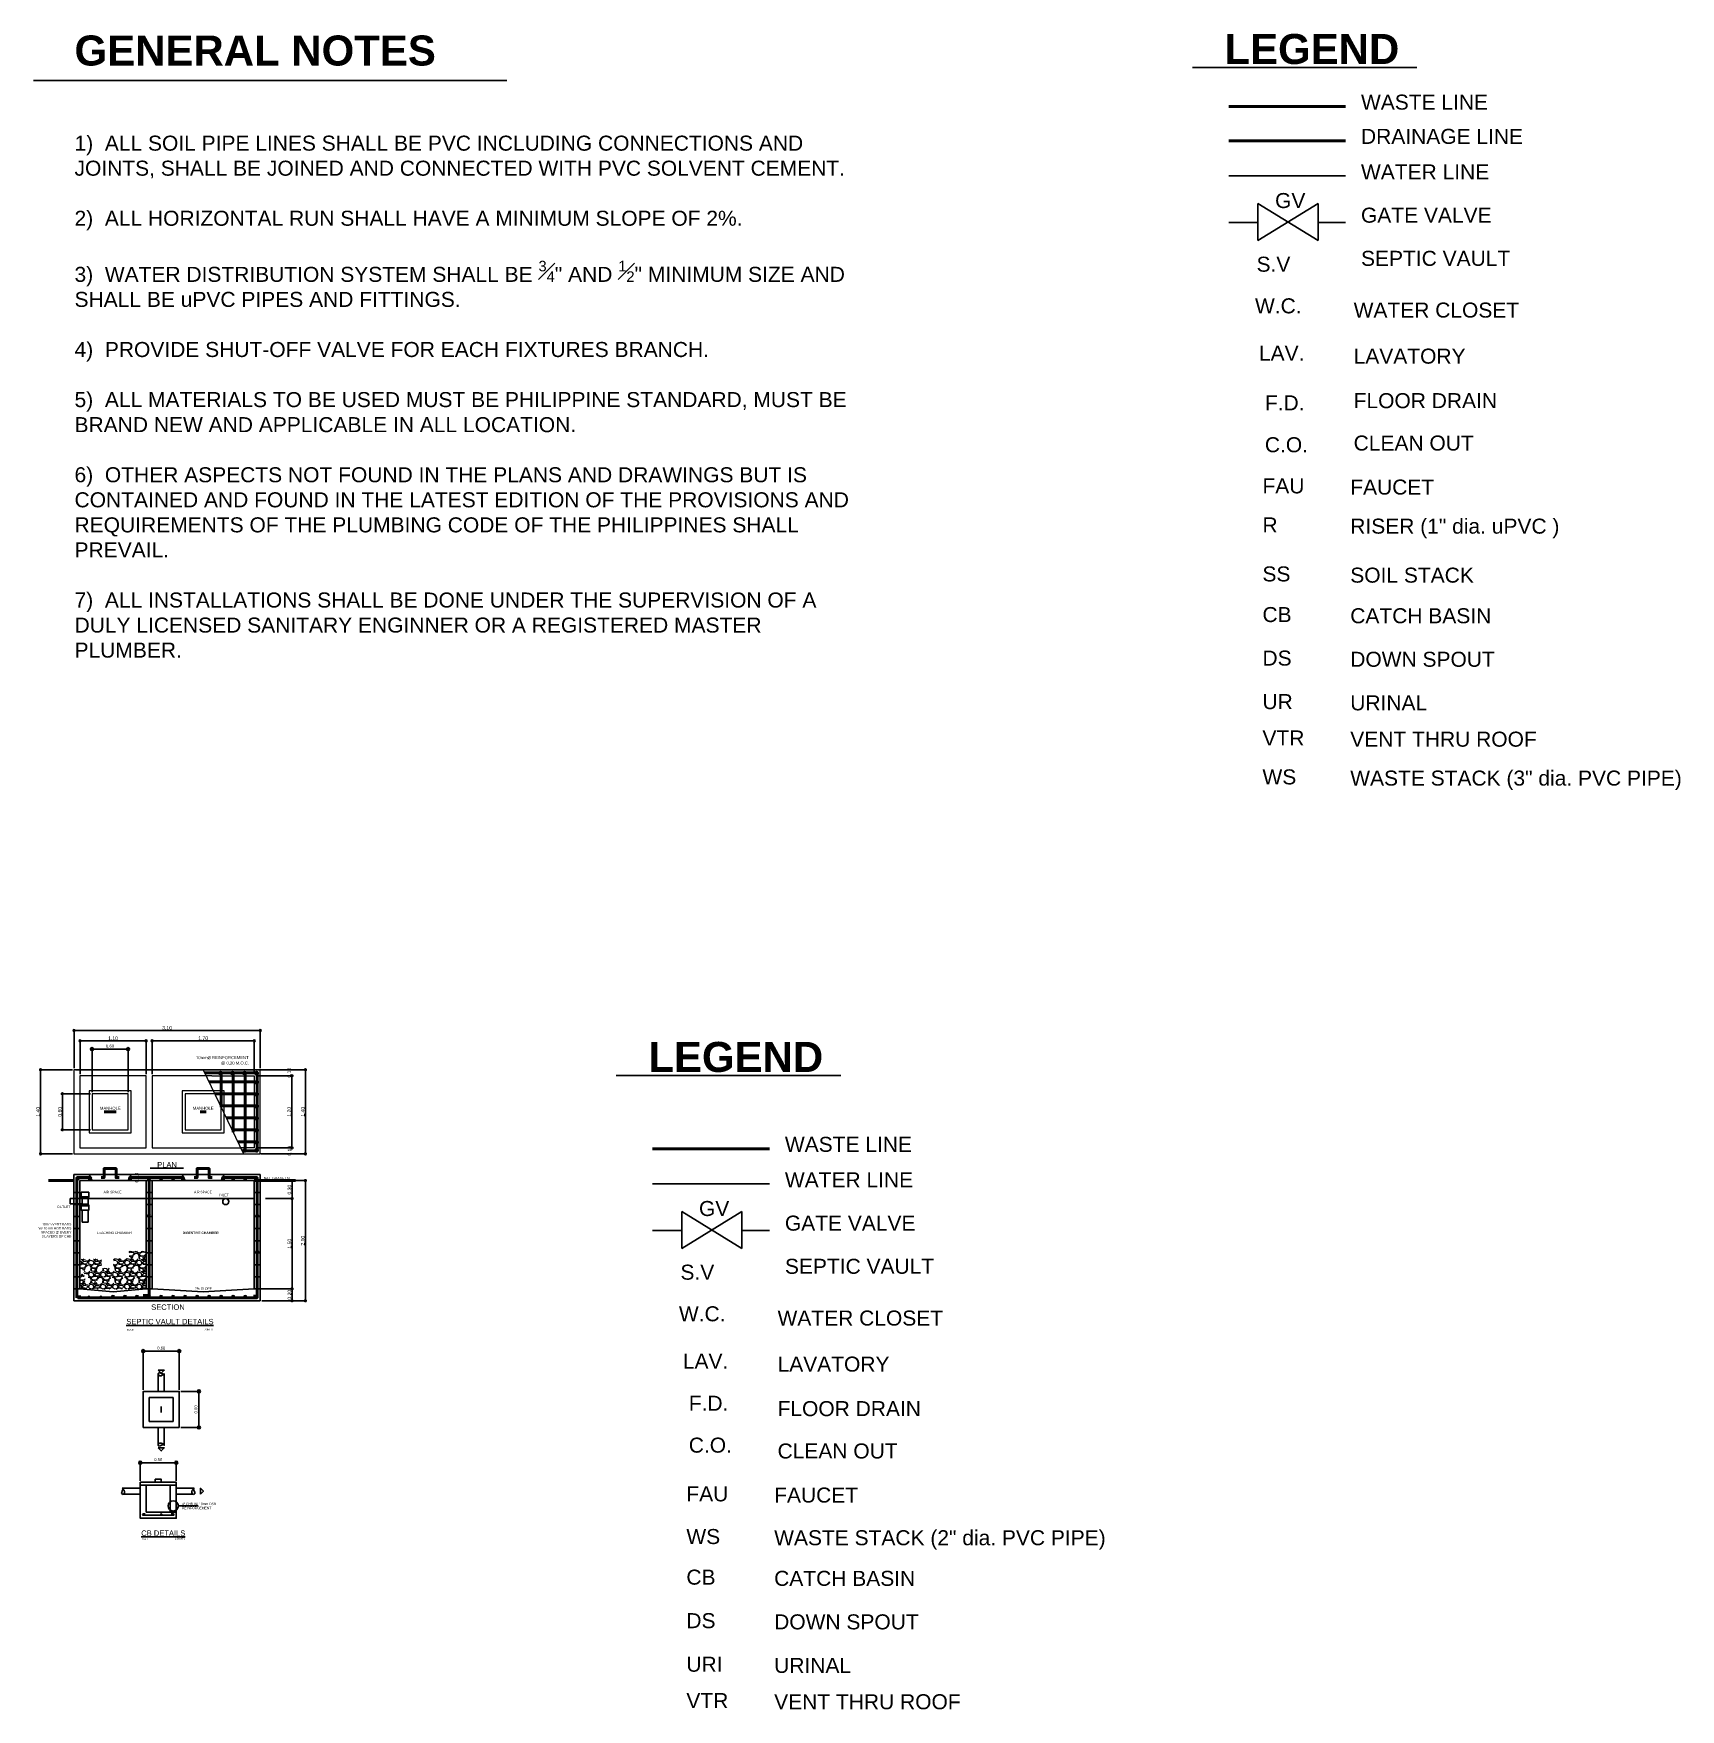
# Model space of a CAD drawing. Header units: metres. Extents: x -460 to 31334, y -1777 to 24987.
# Drawn here: x 355.88 to 383.3, y -946.25 to -918.35 of the extents above; entities that cross this region are included whole.
import ezdxf

# ---------------------------------------------------------------- set-up
doc = ezdxf.new("R2010")
doc.units = ezdxf.units.M
doc.header["$MEASUREMENT"] = 0
doc.linetypes.add('ACAD_ISO04W100', pattern=[30, 24, -3, 0, -3])
doc.linetypes.add('HIDDEN', pattern=[0.375, 0.25, -0.125])
doc.layers.get('Defpoints').update_dxf_attribs({"color": 2})
doc.layers.add('SEWERLIN', color=7, linetype='Continuous', lineweight=50, true_color=0xe77904)
doc.styles.add('SAM', font='arial.ttf', dxfattribs={"height": 0.15})
doc.styles.get("Standard").update_dxf_attribs({"font": 'arial.ttf'})
doc.dimstyles.new('JANG20', dxfattribs={"dimtxt": 0.05, "dimasz": 0.05, "dimexe": 0.025, "dimexo": 0.025, "dimgap": 0.025, "dimtad": 1, "dimzin": 1, "dimdsep": 46, "dimtxsty": 'Standard', "dimblk": 'DOTBLANK', "dimcen": 0.025, "dimclrd": 8, "dimclre": 8, "dimazin": 0, "dimtfac": 1, "dimtix": 1, "dimtmove": 0, "dimatfit": 3, "dimldrblk": 'CLOSEDBLANK', "dimfxl": 1, "dimlwd": -1, "dimlwe": -1, "dimarcsym": 0})
doc.dimstyles.new('JT- 20', dxfattribs={"dimtxt": 0.06, "dimasz": 0.03, "dimexe": 0.025, "dimexo": 0.025, "dimgap": 0.0125, "dimtad": 1, "dimzin": 0, "dimdsep": 46, "dimtxsty": 'Standard', "dimblk": 'DOTBLANK', "dimcen": 0.1, "dimclrd": 8, "dimclre": 8, "dimclrt": 7, "dimadec": 0, "dimazin": 0, "dimtfac": 1, "dimtix": 1, "dimtofl": 0, "dimtmove": 0, "dimatfit": 3, "dimldrblk": 'CLOSEDBLANK', "dimfxl": 1, "dimtolj": 1, "dimtzin": 0, "dimlwd": -1, "dimlwe": -1, "dimarcsym": 0})

msp = doc.modelspace()

# ---------------------------------------------------------------- texts
at = {"ltscale": 0.05, "transparency": 33554687, "style": 'SAM'}
for s, height, p in [('10mm%%C REINFORCEMENT', 0.05, (358.58734, -935.42682)), ('@ 0.20 M.O.C. ', 0.05, (359.00504, -935.51637)), ('MANHOLE', 0.05, (356.98959, -936.26954)), ('MANHOLE', 0.05, (358.53603, -936.26954)), ('AIR SPACE', 0.04, (357.05023, -937.65855)), ('AIR SPACE', 0.04, (358.55483, -937.65855)), ('NAT. GRADE LN.', 0.04, (359.71629, -937.42666)), ('OUTLET', 0.04, (356.27565, -937.90454)), ('INLET', 0.04, (358.9767, -937.70827)), ('2% SLOPE', 0.04, (358.57161, -939.26558))]:
    msp.add_text(s, height=height, dxfattribs=at).set_placement(p)
at = {"color": 8, "ltscale": 0.05, "transparency": 33554687, "insert": (356.56669, -918.38706), "char_height": 0.5, "width": 13.0029061, "attachment_point": 1}
msp.add_mtext('{\\fArial|b1|i0|c0|p34;\\C7;GENERAL NOTES\\P\\fArial|b0|i0|c0|p34;\\P\\H0.5x;1)  ALL SOIL PIPE LINES SHALL BE PVC INCLUDING CONNECTIONS AND JOINTS, SHALL BE JOINED AND CONNECTED WITH PVC SOLVENT CEMENT.\\P\\P2)  ALL HORIZONTAL RUN SHALL HAVE A MINIMUM SLOPE OF 2%.\\P\\P3)  WATER DISTRIBUTION SYSTEM SHALL BE \\H0.7x;\\S3#4;\\H1.429x;" AND \\H0.7x;\\S1#2;\\H1.429x;" MINIMUM SIZE AND SHALL BE uPVC PIPES AND FITTINGS.\\P\\P4)  PROVIDE SHUT-OFF VALVE FOR EACH FIXTURES BRANCH.\\P\\P5)  ALL MATERIALS TO BE USED MUST BE PHILIPPINE STANDARD, MUST BE BRAND NEW AND APPLICABLE IN ALL LOCATION.\\P\\P6)  OTHER ASPECTS NOT FOUND IN THE PLANS AND DRAWINGS BUT IS CONTAINED AND FOUND IN THE LATEST EDITION OF THE PROVISIONS AND REQUIREMENTS OF THE PLUMBING CODE OF THE PHILIPPINES SHALL PREVAIL.\\P\\P7)  ALL INSTALLATIONS SHALL BE DONE UNDER THE SUPERVISION OF A DULY LICENSED SANITARY ENGINNER OR A REGISTERED MASTER PLUMBER.\\P\\P }', dxfattribs=at)
at = {"color": 5, "transparency": 33554687, "char_height": 0.5, "width": 38.5375377, "attachment_point": 1}
for insert in [(375.7084, -918.36152), (366.1187, -935.13996)]:
    msp.add_mtext('{\\fArial|b1|i0|c0|p34;\\C0;LEGEND}', dxfattribs=dict(at, insert=insert))
at = {"color": 30, "transparency": 33554687, "char_height": 0.25, "width": 8.6250087, "attachment_point": 1}
for s, insert in [('{\\C0;WASTE LINE}', (377.98118, -919.37121)), ('{\\C0;DRAINAGE LINE}', (377.98118, -919.94107)), ('{\\C0;WATER LINE}', (377.98118, -920.53237)), ('{\\C0;GV}', (376.55099, -921.00936)), ('{\\C0;GATE VALVE}', (377.98118, -921.25282)), ('{\\C0;SEPTIC VAULT}', (377.98205, -921.97145)), ('{\\fArial|b0|i0|c0|p34;\\C0;WATER CLOSET}', (377.85905, -922.8326)), ('{\\fArial|b0|i0|c0|p34;\\C0;LAVATORY}', (377.85905, -923.59947)), ('{\\fArial|b0|i0|c0|p34;\\C0;FLOOR DRAIN}', (377.85905, -924.34041)), ('{\\fArial|b0|i0|c0|p34;\\C0;CLEAN OUT}', (377.85905, -925.04562)), ('{\\C0;FAUCET}', (377.80255, -925.77888)), ('{\\C0;RISER (1" dia. uPVC )}', (377.80255, -926.42924)), ('{\\C0;SOIL STACK}', (377.80255, -927.24487)), ('{\\C0;CATCH BASIN}', (377.80255, -927.92096)), ('{\\C0;DOWN SPOUT}', (377.80255, -928.64534)), ('{\\C0;URINAL}', (377.80255, -929.37031)), ('{\\C0;VENT THRU ROOF}', (377.80255, -929.97524)), ('{\\C0;WASTE STACK (3" dia. PVC PIPE)}', (377.80255, -930.62306)), ('{\\C0;WASTE LINE}', (368.39147, -936.7195)), ('{\\C0;WATER LINE}', (368.39147, -937.3108)), ('{\\C0;GV}', (366.96129, -937.78779)), ('{\\C0;GATE VALVE}', (368.39147, -938.03125)), ('{\\C0;SEPTIC VAULT}', (368.39234, -938.74988)), ('{\\fArial|b0|i0|c0|p34;\\C0;WATER CLOSET}', (368.26935, -939.61103)), ('{\\fArial|b0|i0|c0|p34;\\C0;LAVATORY}', (368.26935, -940.3779)), ('{\\fArial|b0|i0|c0|p34;\\C0;FLOOR DRAIN}', (368.26935, -941.11885)), ('{\\fArial|b0|i0|c0|p34;\\C0;CLEAN OUT}', (368.26935, -941.82405)), ('{\\C0;FAUCET}', (368.21284, -942.55732)), ('{\\C0;WASTE STACK (2" dia. PVC PIPE)}', (368.21284, -943.26805)), ('{\\C0;CATCH BASIN}', (368.21284, -943.94414)), ('{\\C0;DOWN SPOUT}', (368.21284, -944.66852)), ('{\\C0;URINAL}', (368.21284, -945.39349)), ('{\\C0;VENT THRU ROOF}', (368.21284, -945.99841))]:
    msp.add_mtext(s, dxfattribs=dict(at, insert=insert))
at = {"color": 0, "transparency": 33554687, "char_height": 0.25, "width": 7.995479, "attachment_point": 1}
for s, insert in [('S.V', (376.24253, -922.06929)), ('W.C.', (376.21682, -922.76194)), ('LAV.', (376.28245, -923.55021)), ('F.D.', (376.3812, -924.37701)), ('C.O.', (376.3812, -925.07412)), ('FAU', (376.34109, -925.75893)), ('R', (376.34109, -926.40929)), ('SS', (376.34109, -927.22492)), ('CB', (376.34109, -927.90101)), ('DS', (376.34109, -928.6254)), ('UR', (376.34109, -929.35037)), ('VTR', (376.34109, -929.95529)), ('WS', (376.34109, -930.60311)), ('S.V', (366.65282, -938.84773)), ('W.C.', (366.62711, -939.54038)), ('LAV.', (366.69275, -940.32865)), ('F.D.', (366.79149, -941.02955)), ('C.O.', (366.79149, -941.72666)), ('FAU', (366.75138, -942.53737)), ('WS', (366.75138, -943.2481)), ('CB', (366.75138, -943.92419)), ('DS', (366.75138, -944.64858)), ('URI', (366.75138, -945.37355)), ('VTR', (366.75138, -945.97847))]:
    msp.add_mtext(s, dxfattribs=dict(at, insert=insert))
at = {"color": 3, "transparency": 33554687, "attachment_point": 1}
for s, insert, char_height, width in [('{\\C7;PLAN}', (357.94261, -937.13998, -3.14845), 0.09, 0.3729809), ('{\\C7;SECTION}', (357.84262, -939.50926, -3.14845), 0.09, 0.3729809), ('{\\L\\C7;SEPTIC VAULT DETAILS}', (357.42766, -939.75038, -3.14845), 0.09, 1.6632981), ('{\\H0.8x;\\C7;SCALE}', (357.43861, -939.92001, -3.14845), 0.03, 0.9865855), ('{\\C7;1:20MTS}', (358.69756, -939.91161, 0.58845), 0.03, 0.9865855), ('{\\L\\C7;CB DETAILS}', (357.67737, -943.27109, -3.14845), 0.09, 1.6632981), ('{\\H0.8x;\\C7;SCALE}', (357.68832, -943.40132, -3.14845), 0.03, 0.9865855), ('{\\C7;1:20MTS}', (358.23627, -943.39292, 0.58845), 0.03, 0.9865855)]:
    msp.add_mtext(s, dxfattribs=dict(at, insert=insert, char_height=char_height, width=width))
at = {"ltscale": 0.05, "transparency": 33554687, "char_height": 0.04, "width": 0.8620445, "style": 'SAM'}
for s, insert, attachment_point in [('10mm VERT BARS \\PW/ 10mm HOR BARS\\PSPACED @ EVERY \\P3 LAYERS OF CHB', (356.51384, -938.15552), 3), ('4" CHB W/ 10mm DSB REINFORCEMENT', (358.35512, -942.81096), 1)]:
    msp.add_mtext(s, dxfattribs=dict(at, insert=insert, attachment_point=attachment_point))
at = {"ltscale": 0.05, "transparency": 33554687, "char_height": 0.04, "width": 0.8620445, "attachment_point": 3}
for s, insert in [('LEACHING CHAMBER', (357.52175, -938.29632)), ('{\\fArial Rounded MT Bold|b0|i0|c0|p34;DIGESTIVE CHAMBER}', (358.96498, -938.29745))]:
    msp.add_mtext(s, dxfattribs=dict(at, insert=insert))

# ---------------------------------------------------------------- blocks, each defined once
blk = doc.blocks.new('_DotBlank')
at = {"color": 0, "linetype": 'ByBlock', "lineweight": -2}
blk.add_line((-0.5, 0), (-1, 0), dxfattribs=at)
blk.add_circle((0, 0), 0.5, dxfattribs=at)
blk = doc.blocks.new('*D968')
at = {"color": 8, "transparency": 16777216}
for p, q in [((358.335, -940.957), (358.661, -940.957)), ((358.636, -941.007), (358.636, -941.507)), ((358.334, -941.557), (358.661, -941.557))]:
    blk.add_line(p, q, dxfattribs=at)
at = {"layer": 'Defpoints', "color": 0, "transparency": 16777216}
for p in [(358.31, -940.957), (358.309, -941.557), (358.636, -941.557)]:
    blk.add_point(p, dxfattribs=at)
at = {"color": 8, "transparency": 16777216, "xscale": 0.05, "yscale": 0.05, "zscale": 0.05}
for p, rotation in [((358.636, -940.957), 90), ((358.636, -941.557), 270)]:
    blk.add_blockref('_DotBlank', p, dxfattribs=dict(at, rotation=rotation))
at = {"color": 0, "transparency": 16777216, "insert": (358.586, -941.257), "char_height": 0.05, "attachment_point": 5, "rotation": 90}
blk.add_mtext('0.60', dxfattribs=at)
blk = doc.blocks.new('_ClosedBlank')
at = {"color": 0, "linetype": 'ByBlock', "lineweight": -2}
for p, q in [((-1, 0.17), (0, 0)), ((-1, 0.17), (-1, -0.17)), ((0, 0), (-1, -0.17))]:
    blk.add_line(p, q, dxfattribs=at)
blk = doc.blocks.new('*D969')
at = {"color": 8, "transparency": 16777216}
for p, q in [((357.71, -940.932), (357.71, -940.262)), ((358.26, -940.287), (357.76, -940.287)), ((358.31, -940.932), (358.31, -940.262))]:
    blk.add_line(p, q, dxfattribs=at)
at = {"layer": 'Defpoints', "color": 0, "transparency": 16777216}
for p in [(357.71, -940.287), (357.71, -940.957), (358.31, -940.957)]:
    blk.add_point(p, dxfattribs=at)
at = {"color": 8, "transparency": 16777216, "xscale": 0.05, "yscale": 0.05, "zscale": 0.05, "rotation": 180}
blk.add_blockref('_DotBlank', (357.71, -940.287), dxfattribs=at)
at = {"color": 8, "transparency": 16777216, "xscale": 0.05, "yscale": 0.05, "zscale": 0.05}
blk.add_blockref('_DotBlank', (358.31, -940.287), dxfattribs=at)
at = {"color": 0, "transparency": 16777216, "insert": (358.01, -940.236), "char_height": 0.05, "attachment_point": 5}
blk.add_mtext('0.60', dxfattribs=at)
blk = doc.blocks.new('*D911')
at = {"color": 8, "transparency": 16777216}
for p, q in [((357.66, -942.445), (357.66, -942.119)), ((357.71, -942.144), (358.21, -942.144)), ((358.26, -942.445), (358.26, -942.119))]:
    blk.add_line(p, q, dxfattribs=at)
at = {"layer": 'Defpoints', "color": 0, "transparency": 16777216}
for p in [(358.26, -942.144), (357.66, -942.47), (358.26, -942.47)]:
    blk.add_point(p, dxfattribs=at)
at = {"color": 8, "transparency": 16777216, "xscale": 0.05, "yscale": 0.05, "zscale": 0.05, "rotation": 180}
blk.add_blockref('_DotBlank', (357.66, -942.144), dxfattribs=at)
at = {"color": 8, "transparency": 16777216, "xscale": 0.05, "yscale": 0.05, "zscale": 0.05}
blk.add_blockref('_DotBlank', (358.26, -942.144), dxfattribs=at)
at = {"color": 0, "transparency": 16777216, "insert": (357.96, -942.093), "char_height": 0.05, "attachment_point": 5}
blk.add_mtext('0.60', dxfattribs=at)
blk = doc.blocks.new('*D912')
at = {"color": 8, "ltscale": 0.05, "transparency": 16777216}
for p, q in [((356.658, -935.677), (356.658, -935.097)), ((356.688, -935.122), (357.728, -935.122)), ((357.758, -935.677), (357.758, -935.097))]:
    blk.add_line(p, q, dxfattribs=at)
at = {"layer": 'Defpoints', "color": 0, "ltscale": 0.05, "transparency": 16777216}
for p in [(357.758, -935.122), (356.658, -935.702), (357.758, -935.702)]:
    blk.add_point(p, dxfattribs=at)
at = {"color": 8, "ltscale": 0.05, "transparency": 16777216, "xscale": 0.03, "yscale": 0.03, "zscale": 0.03, "rotation": 180}
blk.add_blockref('_DotBlank', (356.658, -935.122), dxfattribs=at)
at = {"color": 8, "ltscale": 0.05, "transparency": 16777216, "xscale": 0.03, "yscale": 0.03, "zscale": 0.03}
blk.add_blockref('_DotBlank', (357.758, -935.122), dxfattribs=at)
at = {"color": 7, "ltscale": 0.05, "transparency": 16777216, "insert": (357.208, -935.079), "char_height": 0.06, "attachment_point": 5}
blk.add_mtext('\\A1;1.10', dxfattribs=at)
blk = doc.blocks.new('*D913')
at = {"color": 8, "ltscale": 0.05, "transparency": 16777216}
for p, q in [((357.858, -935.677), (357.858, -935.097)), ((357.888, -935.122), (359.528, -935.122)), ((359.558, -935.677), (359.558, -935.097))]:
    blk.add_line(p, q, dxfattribs=at)
at = {"layer": 'Defpoints', "color": 0, "ltscale": 0.05, "transparency": 16777216}
for p in [(359.558, -935.122), (357.858, -935.702), (359.558, -935.702)]:
    blk.add_point(p, dxfattribs=at)
at = {"color": 8, "ltscale": 0.05, "transparency": 16777216, "xscale": 0.03, "yscale": 0.03, "zscale": 0.03, "rotation": 180}
blk.add_blockref('_DotBlank', (357.858, -935.122), dxfattribs=at)
at = {"color": 8, "ltscale": 0.05, "transparency": 16777216, "xscale": 0.03, "yscale": 0.03, "zscale": 0.03}
blk.add_blockref('_DotBlank', (359.558, -935.122), dxfattribs=at)
at = {"color": 7, "ltscale": 0.05, "transparency": 16777216, "insert": (358.708, -935.079), "char_height": 0.06, "attachment_point": 5}
blk.add_mtext('\\A1;1.70', dxfattribs=at)
blk = doc.blocks.new('*D914')
at = {"color": 8, "ltscale": 0.05, "transparency": 16777216}
for p, q in [((356.558, -935.577), (356.558, -934.925)), ((356.588, -934.95), (359.628, -934.95)), ((359.658, -935.577), (359.658, -934.925))]:
    blk.add_line(p, q, dxfattribs=at)
at = {"layer": 'Defpoints', "color": 0, "ltscale": 0.05, "transparency": 16777216}
for p in [(359.658, -934.95), (356.558, -935.602), (359.658, -935.602)]:
    blk.add_point(p, dxfattribs=at)
at = {"color": 8, "ltscale": 0.05, "transparency": 16777216, "xscale": 0.03, "yscale": 0.03, "zscale": 0.03, "rotation": 180}
blk.add_blockref('_DotBlank', (356.558, -934.95), dxfattribs=at)
at = {"color": 8, "ltscale": 0.05, "transparency": 16777216, "xscale": 0.03, "yscale": 0.03, "zscale": 0.03}
blk.add_blockref('_DotBlank', (359.658, -934.95), dxfattribs=at)
at = {"color": 7, "ltscale": 0.05, "transparency": 16777216, "insert": (358.108, -934.907), "char_height": 0.06, "attachment_point": 5}
blk.add_mtext('\\A1;3.10', dxfattribs=at)
blk = doc.blocks.new('*D915')
at = {"color": 8, "ltscale": 0.025, "transparency": 16777216}
for p, q in [((356.533, -935.602), (355.977, -935.602)), ((356.002, -935.632), (356.002, -936.972)), ((356.533, -937.002), (355.977, -937.002))]:
    blk.add_line(p, q, dxfattribs=at)
at = {"layer": 'Defpoints', "color": 0, "ltscale": 0.025, "transparency": 16777216}
for p in [(356.558, -935.602), (356.002, -937.002), (356.558, -937.002)]:
    blk.add_point(p, dxfattribs=at)
at = {"color": 8, "ltscale": 0.025, "transparency": 16777216, "xscale": 0.03, "yscale": 0.03, "zscale": 0.03}
for p, rotation in [((356.002, -935.602), 90), ((356.002, -937.002), 270)]:
    blk.add_blockref('_DotBlank', p, dxfattribs=dict(at, rotation=rotation))
at = {"color": 7, "ltscale": 0.025, "transparency": 16777216, "insert": (355.959, -936.302), "char_height": 0.06, "attachment_point": 5, "rotation": 90}
blk.add_mtext('\\A1;1.40', dxfattribs=at)
blk = doc.blocks.new('*D970')
at = {"color": 8, "ltscale": 0.025, "transparency": 16777216}
blk.add_line((356.583, -935.602), (360.209, -935.602), dxfattribs=at)
at = {"layer": 'Defpoints', "color": 0, "ltscale": 0.025, "transparency": 16777216}
for p in [(356.558, -935.602), (360.184, -935.702), (360.184, -935.702)]:
    blk.add_point(p, dxfattribs=at)
at = {"color": 7, "ltscale": 0.025, "transparency": 16777216, "insert": (360.141, -935.652), "char_height": 0.06, "attachment_point": 5, "rotation": 90}
blk.add_mtext('\\A1;0.10', dxfattribs=at)
blk = doc.blocks.new('*D916')
at = {"color": 8, "ltscale": 0.025, "transparency": 16777216}
for p, q in [((359.668, -937.002), (360.212, -937.002)), ((359.683, -936.902), (360.212, -936.902))]:
    blk.add_line(p, q, dxfattribs=at)
at = {"layer": 'Defpoints', "color": 0, "ltscale": 0.025, "transparency": 16777216}
for p in [(359.643, -937.002), (359.658, -936.902), (360.187, -937.002)]:
    blk.add_point(p, dxfattribs=at)
at = {"color": 7, "ltscale": 0.025, "transparency": 16777216, "insert": (360.144, -936.952), "char_height": 0.06, "attachment_point": 5, "rotation": 90}
blk.add_mtext('\\A1;0.10', dxfattribs=at)
blk = doc.blocks.new('*D971')
at = {"color": 8, "ltscale": 0.025, "transparency": 16777216}
for p, q in [((356.833, -936.002), (356.34, -936.002)), ((356.365, -936.032), (356.365, -936.572)), ((356.833, -936.602), (356.34, -936.602))]:
    blk.add_line(p, q, dxfattribs=at)
at = {"layer": 'Defpoints', "color": 0, "ltscale": 0.025, "transparency": 16777216}
for p in [(356.858, -936.002), (356.365, -936.602), (356.858, -936.602)]:
    blk.add_point(p, dxfattribs=at)
at = {"color": 8, "ltscale": 0.025, "transparency": 16777216, "xscale": 0.03, "yscale": 0.03, "zscale": 0.03}
for p, rotation in [((356.365, -936.002), 90), ((356.365, -936.602), 270)]:
    blk.add_blockref('_DotBlank', p, dxfattribs=dict(at, rotation=rotation))
at = {"color": 7, "ltscale": 0.025, "transparency": 16777216, "insert": (356.322, -936.302), "char_height": 0.06, "attachment_point": 5, "rotation": 90}
blk.add_mtext('\\A1;0.60', dxfattribs=at)
blk = doc.blocks.new('*D917')
at = {"color": 8, "ltscale": 0.025, "transparency": 16777216}
for p, q in [((356.858, -935.977), (356.858, -935.235)), ((357.408, -935.26), (356.908, -935.26)), ((357.458, -935.977), (357.458, -935.235))]:
    blk.add_line(p, q, dxfattribs=at)
at = {"layer": 'Defpoints', "color": 0, "ltscale": 0.025, "transparency": 16777216}
for p in [(356.858, -935.26), (356.858, -936.002), (357.458, -936.002)]:
    blk.add_point(p, dxfattribs=at)
at = {"color": 8, "ltscale": 0.025, "transparency": 16777216, "xscale": 0.05, "yscale": 0.05, "zscale": 0.05, "rotation": 180}
blk.add_blockref('_DotBlank', (356.858, -935.26), dxfattribs=at)
at = {"color": 8, "ltscale": 0.025, "transparency": 16777216, "xscale": 0.05, "yscale": 0.05, "zscale": 0.05}
blk.add_blockref('_DotBlank', (357.458, -935.26), dxfattribs=at)
at = {"color": 0, "ltscale": 0.025, "transparency": 16777216, "insert": (357.158, -935.209), "char_height": 0.05, "attachment_point": 5}
blk.add_mtext('0.60', dxfattribs=at)
blk = doc.blocks.new('*D918')
at = {"color": 8, "ltscale": 0.025, "transparency": 16777216}
for p, q in [((359.633, -937.448), (360.212, -937.448)), ((360.187, -937.478), (360.187, -937.718)), ((359.748, -937.748), (360.212, -937.748))]:
    blk.add_line(p, q, dxfattribs=at)
at = {"layer": 'Defpoints', "color": 0, "ltscale": 0.025, "transparency": 16777216}
for p in [(359.608, -937.448), (359.723, -937.748), (360.187, -937.748)]:
    blk.add_point(p, dxfattribs=at)
at = {"color": 8, "ltscale": 0.025, "transparency": 16777216, "xscale": 0.03, "yscale": 0.03, "zscale": 0.03}
for p, rotation in [((360.187, -937.448), 90), ((360.187, -937.748), 270)]:
    blk.add_blockref('_DotBlank', p, dxfattribs=dict(at, rotation=rotation))
at = {"color": 7, "ltscale": 0.025, "transparency": 16777216, "insert": (360.144, -937.598), "char_height": 0.06, "attachment_point": 5, "rotation": 90}
blk.add_mtext('\\A1;0.30', dxfattribs=at)
blk = doc.blocks.new('*D919')
at = {"color": 8, "ltscale": 0.025, "transparency": 16777216}
for p, q in [((359.748, -937.748), (360.212, -937.748)), ((360.187, -937.778), (360.187, -939.218)), ((359.658, -939.248), (360.212, -939.248))]:
    blk.add_line(p, q, dxfattribs=at)
at = {"layer": 'Defpoints', "color": 0, "ltscale": 0.025, "transparency": 16777216}
for p in [(359.723, -937.748), (359.633, -939.248), (360.187, -939.248)]:
    blk.add_point(p, dxfattribs=at)
at = {"color": 8, "ltscale": 0.025, "transparency": 16777216, "xscale": 0.03, "yscale": 0.03, "zscale": 0.03}
for p, rotation in [((360.187, -937.748), 90), ((360.187, -939.248), 270)]:
    blk.add_blockref('_DotBlank', p, dxfattribs=dict(at, rotation=rotation))
at = {"color": 7, "ltscale": 0.025, "transparency": 16777216, "insert": (360.144, -938.498), "char_height": 0.06, "attachment_point": 5, "rotation": 90}
blk.add_mtext('\\A1;1.50', dxfattribs=at)
blk = doc.blocks.new('*D972')
at = {"color": 8, "ltscale": 0.025, "transparency": 16777216}
for p, q in [((356.583, -937.348), (357.67, -937.348)), ((359.633, -937.448), (357.62, -937.448))]:
    blk.add_line(p, q, dxfattribs=at)
at = {"layer": 'Defpoints', "color": 0, "ltscale": 0.025, "transparency": 16777216}
for p in [(356.558, -937.348), (357.645, -937.448), (359.658, -937.448)]:
    blk.add_point(p, dxfattribs=at)
at = {"color": 7, "ltscale": 0.025, "transparency": 16777216, "insert": (357.602, -937.398), "char_height": 0.06, "attachment_point": 5, "rotation": 90}
blk.add_mtext('\\A1;0.10', dxfattribs=at)
blk = doc.blocks.new('*D920')
at = {"color": 8, "ltscale": 0.025, "transparency": 16777216}
for p, q in [((359.683, -939.248), (360.212, -939.248)), ((360.187, -939.278), (360.187, -939.418)), ((359.683, -939.448), (360.212, -939.448))]:
    blk.add_line(p, q, dxfattribs=at)
at = {"layer": 'Defpoints', "color": 0, "ltscale": 0.025, "transparency": 16777216}
for p in [(359.658, -939.248), (359.658, -939.448), (360.187, -939.448)]:
    blk.add_point(p, dxfattribs=at)
at = {"color": 8, "ltscale": 0.025, "transparency": 16777216, "xscale": 0.03, "yscale": 0.03, "zscale": 0.03}
for p, rotation in [((360.187, -939.248), 90), ((360.187, -939.448), 270)]:
    blk.add_blockref('_DotBlank', p, dxfattribs=dict(at, rotation=rotation))
at = {"color": 7, "ltscale": 0.025, "transparency": 16777216, "insert": (360.144, -939.348), "char_height": 0.06, "attachment_point": 5, "rotation": 90}
blk.add_mtext('\\A1;0.20', dxfattribs=at)
blk = doc.blocks.new('*D921')
at = {"color": 8, "ltscale": 0.025, "transparency": 16777216}
for p, q in [((360.212, -937.448), (360.435, -937.448)), ((360.41, -937.478), (360.41, -939.418)), ((360.212, -939.448), (360.435, -939.448))]:
    blk.add_line(p, q, dxfattribs=at)
at = {"layer": 'Defpoints', "color": 0, "ltscale": 0.025, "transparency": 16777216}
for p in [(360.187, -937.448), (360.187, -939.448), (360.41, -939.448)]:
    blk.add_point(p, dxfattribs=at)
at = {"color": 8, "ltscale": 0.025, "transparency": 16777216, "xscale": 0.03, "yscale": 0.03, "zscale": 0.03}
for p, rotation in [((360.41, -937.448), 90), ((360.41, -939.448), 270)]:
    blk.add_blockref('_DotBlank', p, dxfattribs=dict(at, rotation=rotation))
at = {"color": 7, "ltscale": 0.025, "transparency": 16777216, "insert": (360.366, -938.448), "char_height": 0.06, "attachment_point": 5, "rotation": 90}
blk.add_mtext('\\A1;2.00', dxfattribs=at)
blk = doc.blocks.new('p2')
at = {"color": 7, "lineweight": 25, "ltscale": 0.05}
for p, q in [((121.981, 86.643), (122.106, 86.643)), ((121.981, 86.493), (122.106, 86.493)), ((121.993, 86.618), (121.993, 86.518)), ((121.993, 86.618), (122.093, 86.618)), ((121.993, 86.518), (122.093, 86.518)), ((122.093, 86.618), (122.093, 86.518)), ((122.093, 86.611), (122.293, 86.611)), ((122.093, 86.606), (122.093, 86.518)), ((122.093, 86.523), (122.293, 86.523)), ((122.293, 86.611), (122.293, 86.523)), ((121.993, 86.418), (121.993, 86.218)), ((121.993, 86.218), (122.093, 86.218)), ((122.093, 86.418), (122.093, 86.218))]:
    blk.add_line(p, q, dxfattribs=at)
for points in [[(121.993, 86.618), (121.981, 86.643), (121.981, 86.718), (122.106, 86.718), (122.106, 86.643), (122.093, 86.618)], [(121.993, 86.518), (121.981, 86.493), (121.981, 86.418), (122.106, 86.418), (122.106, 86.493), (122.093, 86.518)]]:
    blk.add_lwpolyline(points, dxfattribs=at)
blk = doc.blocks.new('*D922')
at = {"color": 8, "ltscale": 0.025, "transparency": 16777216}
for p, q in [((359.583, -935.702), (360.209, -935.702)), ((360.184, -935.732), (360.184, -936.872)), ((359.583, -936.902), (360.209, -936.902))]:
    blk.add_line(p, q, dxfattribs=at)
at = {"layer": 'Defpoints', "color": 0, "ltscale": 0.025, "transparency": 16777216}
for p in [(359.558, -935.702), (359.558, -936.902), (360.184, -936.902)]:
    blk.add_point(p, dxfattribs=at)
at = {"color": 8, "ltscale": 0.025, "transparency": 16777216, "xscale": 0.03, "yscale": 0.03, "zscale": 0.03}
for p, rotation in [((360.184, -935.702), 90), ((360.184, -936.902), 270)]:
    blk.add_blockref('_DotBlank', p, dxfattribs=dict(at, rotation=rotation))
at = {"color": 7, "ltscale": 0.025, "transparency": 16777216, "insert": (360.141, -936.302), "char_height": 0.06, "attachment_point": 5, "rotation": 90}
blk.add_mtext('\\A1;1.20', dxfattribs=at)
blk = doc.blocks.new('*D923')
at = {"color": 8, "ltscale": 0.025, "transparency": 16777216}
for p, q in [((359.683, -935.602), (360.435, -935.602)), ((360.41, -935.632), (360.41, -936.972)), ((359.683, -937.002), (360.435, -937.002))]:
    blk.add_line(p, q, dxfattribs=at)
at = {"layer": 'Defpoints', "color": 0, "ltscale": 0.025, "transparency": 16777216}
for p in [(359.658, -935.602), (359.658, -937.002), (360.41, -937.002)]:
    blk.add_point(p, dxfattribs=at)
at = {"color": 8, "ltscale": 0.025, "transparency": 16777216, "xscale": 0.03, "yscale": 0.03, "zscale": 0.03}
for p, rotation in [((360.41, -935.602), 90), ((360.41, -937.002), 270)]:
    blk.add_blockref('_DotBlank', p, dxfattribs=dict(at, rotation=rotation))
at = {"color": 7, "ltscale": 0.025, "transparency": 16777216, "insert": (360.366, -936.302), "char_height": 0.06, "attachment_point": 5, "rotation": 90}
blk.add_mtext('\\A1;1.40', dxfattribs=at)

# ---------------------------------------------------------------- dimensions: what is measured, and where the dimension line sits
at = {"ltscale": 0.05, "transparency": 33554687}
for base, p1, p2, picture, middle in [((359.6576, -934.94983), (356.5576, -935.60244), (359.6576, -935.60244), '*D914', (358.1076, -934.90668)), ((357.7576, -935.12218), (356.6576, -935.70244), (357.7576, -935.70244), '*D912', (357.2076, -935.07905)), ((359.5576, -935.12218), (357.8576, -935.70244), (359.5576, -935.70244), '*D913', (358.7076, -935.07905))]:
    dim = msp.add_linear_dim(base=base, p1=p1, p2=p2, dimstyle='JT- 20', dxfattribs=at)
    dim.commit()
    dim.dimension.update_dxf_attribs({"geometry": picture, "text_midpoint": middle})
at = {"ltscale": 0.025, "transparency": 33554687}
for base, p1, p2, angle, dimstyle, picture, middle in [((356.8576, -935.25986), (357.4576, -936.00244), (356.8576, -936.00244), 180, 'JANG20', '*D917', (357.1576, -935.20933)), ((356.00206, -937.00244), (356.5576, -935.60244), (356.5576, -937.00244), 90, 'JT- 20', '*D915', (355.95893, -936.30244)), ((360.40962, -937.00244), (359.6576, -935.60244), (359.6576, -937.00244), 90, 'JT- 20', '*D923', (360.36649, -936.30244)), ((356.36535, -936.60244), (356.8576, -936.00244), (356.8576, -936.60244), 90, 'JT- 20', '*D971', (356.32221, -936.30244))]:
    dim = msp.add_linear_dim(base=base, p1=p1, p2=p2, angle=angle, dimstyle=dimstyle, dxfattribs=at)
    dim.commit()
    dim.dimension.update_dxf_attribs({"geometry": picture, "text_midpoint": middle})
at = {"color": 0, "ltscale": 0.025, "transparency": 33554687}
for base, p1, p2, picture, middle in [((360.18405, -935.70244), (356.5576, -935.60244), (360.18405, -935.70244), '*D970', (360.14091, -935.65244)), ((360.18405, -936.90244), (359.5576, -935.70244), (359.5576, -936.90244), '*D922', (360.14091, -936.30244)), ((360.18726, -937.00244), (359.6576, -936.90244), (359.64252, -937.00244), '*D916', (360.14413, -936.95244)), ((357.64465, -937.44822), (356.5576, -937.34822), (359.6576, -937.44822), '*D972', (357.60151, -937.39822)), ((360.18726, -937.74822), (359.6076, -937.44822), (359.72338, -937.74822), '*D918', (360.14411, -937.59822)), ((360.40962, -939.44822), (360.18726, -937.44822), (360.18726, -939.44822), '*D921', (360.36649, -938.44822)), ((360.18726, -939.24822), (359.72338, -937.74822), (359.6326, -939.24822), '*D919', (360.14413, -938.49822)), ((360.18726, -939.44822), (359.6576, -939.24822), (359.6576, -939.44822), '*D920', (360.14413, -939.34822))]:
    dim = msp.add_linear_dim(base=base, p1=p1, p2=p2, angle=90, dimstyle='JT- 20', dxfattribs=at)
    dim.commit()
    dim.dimension.update_dxf_attribs({"geometry": picture, "text_midpoint": middle})
at = {"transparency": 33554687}
for base, p1, p2, picture, middle in [((357.71029, -940.28687), (358.31029, -940.95656), (357.71029, -940.95656), '*D969', (358.01029, -940.23634)), ((358.26015, -942.14373), (357.66015, -942.46962), (358.26015, -942.46962), '*D911', (357.96015, -942.0932))]:
    dim = msp.add_linear_dim(base=base, p1=p1, p2=p2, dimstyle='JANG20', dxfattribs=at)
    dim.commit()
    dim.dimension.update_dxf_attribs({"geometry": picture, "text_midpoint": middle})
dim = msp.add_linear_dim(base=(358.63618, -941.55656), p1=(358.31029, -940.95656), p2=(358.30928, -941.55656), angle=270, dimstyle='JANG20', dxfattribs=at)
dim.commit()
dim.dimension.update_dxf_attribs({"geometry": '*D968', "text_midpoint": (358.58565, -941.25656)})

# ---------------------------------------------------------------- hatches: boundary and pattern name
at = {"lineweight": 9, "transparency": 33554687}
h = msp.add_hatch(dxfattribs=at)
h.set_pattern_fill('GRAVEL', color=1, scale=0.2, angle=180, style=0)
h.set_pattern_definition([(48.0128, (378.097022, -975.616573), (1.5999996464, 1.8000002683), [0.0269072, -2.6638176]), (4.9697, (378.115022, -975.596573), (-2.4000002103, -0.1999982614), [0.0461736, -4.571185]), (312.5104, (378.161022, -975.592573), (-1.9999981437, 2.2000017348), [0.0325576, -3.2232064]), (87.2737, (378.239022, -975.542573), (-0.1999992035, -4.000000059), [0.0420476, -4.1627116]), (112.8337, (378.241022, -975.500573), (1.000001981, -2.3999992824), [0.041231, -4.0818746]), (177.2737, (378.225022, -975.462573), (4.000000059, -0.1999992035), [0.0420476, -4.1627116]), (217.6942, (378.183022, -975.460573), (2.6000014691, 1.999998081), [0.0556058, -5.5049698]), (252.2553, (378.139022, -975.494573), (-1.4000021525, -4.3999992462), [0.0524976, -5.1972642]), (301.4296, (378.123022, -975.544573), (1.6000016468, -2.5999990073), [0.04219, -4.1768146]), (355.2364, (378.145022, -975.580573), (-2.200000189, 0.1999983065), [0.0481664, -2.3601526]), (42.3974, (378.1930224, -975.584573), (2.4000014702, 2.1999984164), [0.0622896, -6.166675]), (318.8141, (378.041022, -975.540573), (1.400000589, -1.199999463), [0.0212602, -2.1047688]), (351.4692, (378.057022, -975.554573), (-2.599999657, 0.400001582), [0.0404474, -4.0043022]), (45, (378.09702, -975.56057), (5e-17, 0.20000006), [0.0282842, -0.2545584]), (23.1986, (378.111022, -975.584573), (-0.999999946, -0.400000265), [0.0152316, -1.507923]), (111.8014, (378.125022, -975.578573), (0.199999982, -0.600000055), [0.0215406, -1.0554924]), (210.9638, (378.117022, -975.558573), (-0.599999604, -0.400000497), [0.0349858, -1.1312046]), (341.5651, (378.08702, -975.57657), (-0.40000009, 0.19999968), [0.0252982, -0.6071574]), (196.3895, (378.241022, -975.578573), (-2.0000004397, -0.599998542), [0.03544, -3.508569]), (250.3462, (378.207022, -975.588573), (0.7999990495, 2.200000427), [0.0297322, -2.9434816]), (113.1986, (378.087022, -975.616573), (0.400000265, -0.999999946), [0.030463, -1.4926916]), (163.6105, (378.075022, -975.588573), (2.0000004397, -0.599998542), [0.03544, -3.508569]), (159.444, (378.241022, -975.454573), (1.000000369, -0.399999199), [0.034176, -1.6746248]), (114.7751, (378.209022, -975.442573), (0.999998438, -2.2000006844), [0.0286356, -2.8349286]), (246.8014, (378.085022, -975.416573), (-0.400000265, -0.999999946), [0.030463, -1.4926916]), (197.354, (378.073022, -975.444573), (2.6000004038, 0.7999989005), [0.0335262, -3.3190848]), (249.444, (378.183022, -975.416573), (0.399999199, 1.000000369), [0.017088, -1.6917128]), (281.3099, (378.097022, -975.416573), (0.199999526, -0.80000015), [0.010198, -1.0096058]), (345.9638, (378.09902, -975.426573), (-0.60000011, 0.19999961), [0.041231, -0.78339]), (6.009, (378.139022, -975.436573), (-1.9999999502, -0.1999998635), [0.03821, -3.7827846]), (123.6901, (378.11702, -975.540573), (0.20000027, -0.39999991), [0.0288444, -0.6922658]), (173.1572, (378.101022, -975.516573), (-3.3999998731, 0.4000015996), [0.0503588, -4.9855126]), (240.9454, (378.051022, -975.510573), (0.800000005, 1.400000077), [0.0205912, -2.0385348]), (270, (378.04102, -975.52857), (0.2, -0.2), [0.012, -0.188]), (300.2564, (378.143022, -975.442573), (-0.7999989774, 1.400000491), [0.0277848, -2.750704]), (228.0128, (378.157022, -975.466573), (-1.5999996464, -1.8000002683), [0.0538144, -2.6369104]), (180, (378.12102, -975.50657), (-0.2, -0.2), [0.052, -0.148]), (145.3048, (378.069022, -975.506573), (1.9999988518, -1.400001722), [0.0316228, -3.1306548]), (74.0546, (378.043022, -975.488573), (0.199999978, 0.800000025), [0.0291204, -1.4269016]), (27.646, (378.051022, -975.460573), (3.7999991614, 2.0000015426), [0.047413, -4.6938948]), (355.4261, (378.093022, -975.438573), (2.6000001117, -0.1999989602), [0.0501598, -4.9658148])])
h.paths.add_polyline_path([(356.6576, -938.75636), (357.01458, -938.75636), (357.01458, -938.90724), (357.21598, -938.90724), (357.21598, -938.74254), (357.47688, -938.74254), (357.47688, -938.62359), (357.7576, -938.62359), (357.7576, -939.24822), (357.19584, -939.25684), (356.6576, -939.24822), (356.6576, -938.94148), (356.72462, -938.94148), (356.72462, -939.08169), (356.79488, -939.08169), (356.79488, -939.00789), (356.6576, -939.00789)])

# ---------------------------------------------------------------- linework, layer by layer
at = {"color": 7, "linetype": 'ACAD_ISO04W100', "ltscale": 0.5, "transparency": 33554687}
for p, q in [((375.77932, -920.72376), (377.72298, -920.72376)), ((366.18961, -937.50219), (368.13327, -937.50219))]:
    msp.add_line(p, q, dxfattribs=at)
at = {"color": 1, "transparency": 33554687}
for p, q in [((376.26649, -921.18452), (376.26649, -921.80113)), ((376.26649, -921.18452), (377.26649, -921.80113)), ((377.26649, -921.18452), (376.26649, -921.80113)), ((377.26649, -921.18452), (377.26649, -921.80113)), ((377.26649, -921.80113), (377.26649, -921.18452)), ((375.77932, -921.49802), (376.26469, -921.49802)), ((377.26649, -921.49802), (377.72298, -921.49802)), ((366.67679, -937.96295), (366.67679, -938.57957)), ((366.67679, -937.96295), (367.67679, -938.57957)), ((367.67679, -937.96295), (366.67679, -938.57957)), ((367.67679, -937.96295), (367.67679, -938.57957)), ((367.67679, -938.57957), (367.67679, -937.96295)), ((366.18961, -938.27646), (366.67498, -938.27646)), ((367.67679, -938.27646), (368.13327, -938.27646))]:
    msp.add_line(p, q, dxfattribs=at)
at = {"color": 7, "lineweight": 50, "ltscale": 0.025, "transparency": 33554687}
for p, q in [((359.6076, -935.65244), (358.73333, -935.65244)), ((359.0076, -936.22405), (359.0076, -935.65244)), ((359.2076, -936.64086), (359.2076, -935.65244)), ((359.4076, -936.95352), (359.4076, -935.65244)), ((359.6076, -936.95244), (359.6076, -935.65244)), ((359.35711, -936.95244), (359.6076, -936.95244)), ((356.5576, -937.44822), (356.13335, -937.44822)), ((356.6076, -939.39822), (356.6076, -937.39822)), ((358.3701, -937.39822), (357.4826, -937.39822)), ((357.8076, -939.36207), (357.8076, -937.39822)), ((359.6076, -937.39822), (359.0326, -937.39822)), ((359.6076, -939.39822), (359.6076, -937.39822)), ((359.6576, -937.44822), (360.2468, -937.44822)), ((356.6201, -939.39822), (359.6076, -939.39822))]:
    msp.add_line(p, q, dxfattribs=at)
at = {"color": 1, "lineweight": 30, "ltscale": 0.025, "transparency": 33554687}
for p, q in [((359.6576, -937.34822), (356.5576, -937.34822)), ((356.5576, -937.34822), (356.5576, -939.44822)), ((359.6576, -939.44822), (359.6576, -937.34822)), ((359.5576, -937.44822), (356.6576, -937.44822)), ((356.6576, -939.24822), (356.6576, -937.44822)), ((357.7576, -937.44822), (357.7576, -939.24822)), ((357.8576, -939.24822), (357.8576, -937.44822)), ((359.5576, -937.44822), (359.5576, -939.24822)), ((357.2076, -939.29822), (356.6576, -939.24822)), ((357.7576, -939.24822), (357.2076, -939.29822)), ((358.7076, -939.29822), (357.8576, -939.24822)), ((359.5576, -939.24822), (358.7076, -939.29822)), ((356.5576, -939.44822), (359.6576, -939.44822))]:
    msp.add_line(p, q, dxfattribs=at)
at = {"color": 8, "ltscale": 0.025, "transparency": 33554687}
msp.add_line((359.5576, -937.74822), (356.6576, -937.74822), dxfattribs=at)
at = {"color": 1, "transparency": 33554687}
for points in [[(375.17492, -918.91804), (378.91128, -918.91804)], [(355.88394, -919.13462), (363.7613, -919.13462)], [(365.58521, -935.69647), (369.32157, -935.69647)], [(358.38301, -937.24024), (357.82444, -937.24024)], [(357.96029, -940.67306), (357.96029, -940.95656), (358.06029, -940.95656), (358.06029, -940.65656), (358.06029, -940.65656)], [(357.96029, -941.84006), (357.96029, -941.55656), (358.06029, -941.55656), (358.06029, -941.85656), (358.06029, -941.85656)], [(357.37665, -942.66962), (357.66015, -942.66962), (357.66015, -942.56962), (357.36015, -942.56962), (357.36015, -942.56962)], [(358.54365, -942.66962), (358.26015, -942.66962), (358.26015, -942.56962), (358.56015, -942.56962), (358.56015, -942.56962)]]:
    msp.add_lwpolyline(points, dxfattribs=at)
at = {"color": 7, "lineweight": 20, "transparency": 33554687}
msp.add_lwpolyline([(358.70934, -935.60244), (356.5576, -935.60244), (356.5576, -937.00244), (359.3811, -937.00244)], dxfattribs=at)
at = {"color": 1, "lineweight": 9, "ltscale": 0.025, "transparency": 33554687}
msp.add_lwpolyline([(358.70934, -935.60244), (359.3811, -937.00244)], dxfattribs=at)
at = {"color": 1, "lineweight": 9, "transparency": 33554687}
for points in [[(359.3811, -937.00244), (359.6576, -937.00244), (359.6576, -935.60244), (358.70934, -935.60244)], [(358.85329, -935.70244), (359.5576, -935.70244), (359.5576, -936.90244), (359.33312, -936.90244)]]:
    msp.add_lwpolyline(points, dxfattribs=at)
at = {"color": 7, "lineweight": 50, "ltscale": 0.025, "transparency": 33554687}
for points in [[(359.0076, -935.65341, 1.06897382), (358.99148, -935.65341), (358.99148, -935.66591), (358.99148, -935.68498)], [(359.2076, -935.65341, 1.06897382), (359.19148, -935.65341), (359.19148, -935.66591), (359.19148, -935.68498)], [(359.4076, -935.65341, 1.06897382), (359.39148, -935.65341), (359.39148, -935.66591), (359.39148, -935.68498)], [(359.6076, -935.65341, -1.06897382), (359.6076, -935.66954), (359.5951, -935.66954), (359.57604, -935.66954)], [(359.6076, -935.65341, 1.06897382), (359.59148, -935.65341), (359.59148, -935.66591), (359.59148, -935.68498)], [(359.6076, -935.80244, -1.06897382), (359.6076, -935.81857), (359.5951, -935.81857), (359.57604, -935.81857)], [(359.6076, -936.00244, -1.06897382), (359.6076, -936.01857), (359.5951, -936.01857), (359.57604, -936.01857)], [(359.6076, -936.20244, -1.06897382), (359.6076, -936.21857), (359.5951, -936.21857), (359.57604, -936.21857)], [(359.6076, -936.40244, -1.06897382), (359.6076, -936.41857), (359.5951, -936.41857), (359.57604, -936.41857)], [(359.6076, -936.60244, -1.06897382), (359.6076, -936.61857), (359.5951, -936.61857), (359.57604, -936.61857)], [(359.6076, -936.80244, -1.06897382), (359.6076, -936.81857), (359.5951, -936.81857), (359.57604, -936.81857)], [(359.4076, -936.95244, -1.06897382), (359.39148, -936.95244), (359.39148, -936.93994), (359.39148, -936.92088)], [(359.6076, -936.95244, 1.06897382), (359.6076, -936.93632), (359.5951, -936.93632), (359.57604, -936.93632)], [(359.6076, -936.95244, -1.06897382), (359.59148, -936.95244), (359.59148, -936.93994), (359.59148, -936.92088)]]:
    msp.add_lwpolyline(points, format="xyb", dxfattribs=at)
at = {"color": 1, "linetype": 'HIDDEN', "lineweight": 13, "ltscale": 10, "transparency": 33554687}
for points in [[(357.7576, -935.70244), (356.6576, -935.70244), (356.6576, -936.90244), (357.7576, -936.90244)], [(357.4576, -936.00244), (356.8576, -936.00244), (356.8576, -936.60244), (357.4576, -936.60244)], [(359.0076, -936.00244), (358.4076, -936.00244), (358.4076, -936.60244), (359.0076, -936.60244)]]:
    msp.add_lwpolyline(points, close=True, dxfattribs=at)
at = {"color": 8, "linetype": 'HIDDEN', "lineweight": 13, "ltscale": 8, "transparency": 33554687}
for points in [[(357.5076, -935.95244), (356.8076, -935.95244), (356.8076, -936.65244), (357.5076, -936.65244)], [(359.0576, -935.95244), (358.3576, -935.95244), (358.3576, -936.65244), (359.0576, -936.65244)]]:
    msp.add_lwpolyline(points, close=True, dxfattribs=at)
at = {"color": 1, "linetype": 'HIDDEN', "lineweight": 13, "ltscale": 10, "transparency": 33554687}
msp.add_lwpolyline([(358.85329, -935.70244), (357.8576, -935.70244), (357.8576, -936.90244), (359.33312, -936.90244)], dxfattribs=at)
at = {"color": 7, "lineweight": 50, "ltscale": 0.025, "transparency": 33554687}
for points in [[(359.6076, -935.80244), (358.80531, -935.80244)], [(359.6076, -936.00244), (358.90127, -936.00244)], [(359.6076, -936.20244), (358.99724, -936.20244)], [(357.1576, -936.30244), (357.0576, -936.30244)], [(357.1576, -936.30244), (357.2576, -936.30244)], [(358.7576, -936.30244), (358.6576, -936.30244)], [(359.6076, -936.40244), (359.0932, -936.40244)], [(359.6076, -936.60244), (359.18917, -936.60244)], [(359.6076, -936.80244), (359.28513, -936.80244)], [(357.1576, -937.24822), (357.1576, -937.24822), (357.0576, -937.24822), (357.0576, -937.39822), (357.0076, -937.39822)], [(357.1576, -937.24822), (357.1576, -937.24822), (357.2576, -937.24822), (357.2576, -937.39822), (357.3076, -937.39822)], [(358.7076, -937.24822), (358.7076, -937.24822), (358.6076, -937.24822), (358.6076, -937.39822), (358.5576, -937.39822)], [(358.7076, -937.24822), (358.7076, -937.24822), (358.8076, -937.24822), (358.8076, -937.39822), (358.8576, -937.39822)], [(356.8245, -937.39822), (356.6076, -937.39822)], [(356.79627, -937.42322), (356.8245, -937.42322)], [(357.49197, -937.42322), (357.52019, -937.42322)], [(358.34188, -937.42322), (358.3701, -937.42322)], [(359.04133, -937.42322), (359.06956, -937.42322)], [(359.5576, -937.44822), (359.6576, -937.44822)], [(357.8076, -939.36207), (357.7076, -939.36207)], [(357.7576, -939.39822), (357.8576, -939.39822)], [(359.5951, -939.37322), (359.5451, -939.37322)]]:
    msp.add_lwpolyline(points, dxfattribs=at)
at = {"color": 1, "lineweight": 30, "ltscale": 0.025, "transparency": 33554687}
for points in [[(356.8576, -937.44822), (356.8076, -937.34822)], [(357.5076, -937.34822), (357.4576, -937.44822)], [(358.4076, -937.44822), (358.3576, -937.34822)], [(359.0576, -937.34822), (359.0076, -937.44822)]]:
    msp.add_lwpolyline(points, dxfattribs=at)
at = {"lineweight": 25, "transparency": 33554687}
for points in [[(356.6576, -937.64822), (356.5576, -937.64822)], [(356.6576, -937.84822), (356.5576, -937.84822)], [(357.7576, -937.64822), (357.8576, -937.64822)], [(357.7576, -937.84822), (357.8576, -937.84822)], [(359.5576, -937.64822), (359.6576, -937.64822)], [(359.5576, -937.84822), (359.6576, -937.84822)], [(356.6576, -938.04822), (356.5576, -938.04822)], [(357.7576, -938.04822), (357.8576, -938.04822)], [(359.5576, -938.04822), (359.6576, -938.04822)], [(356.6576, -938.24822), (356.5576, -938.24822)], [(356.6576, -938.44822), (356.5576, -938.44822)], [(357.7576, -938.24822), (357.8576, -938.24822)], [(357.7576, -938.44822), (357.8576, -938.44822)], [(359.5576, -938.24822), (359.6576, -938.24822)], [(359.5576, -938.44822), (359.6576, -938.44822)], [(356.6576, -938.64822), (356.5576, -938.64822)], [(357.7576, -938.64822), (357.8576, -938.64822)], [(359.5576, -938.64822), (359.6576, -938.64822)], [(356.6576, -938.84822), (356.5576, -938.84822)], [(357.7576, -938.84822), (357.8576, -938.84822)], [(359.5576, -938.84822), (359.6576, -938.84822)], [(356.6576, -939.04822), (356.5576, -939.04822)], [(356.6576, -939.24822), (356.5576, -939.24822)], [(357.7576, -939.04822), (357.8576, -939.04822)], [(357.7576, -939.24822), (357.8576, -939.24822)], [(359.5576, -939.04822), (359.6576, -939.04822)], [(359.5576, -939.24822), (359.6576, -939.24822)]]:
    msp.add_lwpolyline(points, dxfattribs=at)
at = {"color": 7, "lineweight": 25, "ltscale": 0.025, "transparency": 33554687}
for points in [[(356.6701, -939.37322), (356.6201, -939.37322)], [(357.71015, -942.99462), (357.7439, -942.99462)], [(358.21015, -942.99462), (358.17641, -942.99462)]]:
    msp.add_lwpolyline(points, dxfattribs=at)
at = {"transparency": 33554687}
for points in [[(357.96029, -940.60492), (358.01029, -940.65492), (358.06029, -940.60492), (357.96029, -940.60492)], [(358.01029, -941.20656), (358.01029, -941.30656)], [(357.96029, -941.89762), (358.01029, -941.94762), (358.06029, -941.89762), (357.96029, -941.89762)], [(357.91015, -942.46962), (357.91015, -942.41962), (358.01015, -942.41962), (358.01015, -942.46962)], [(358.66281, -942.66962), (358.71281, -942.61962), (358.66281, -942.56962), (358.66281, -942.66962)], [(357.76015, -942.96962), (358.26015, -942.96962)]]:
    msp.add_lwpolyline(points, dxfattribs=at)
for points in [[(358.30928, -941.55656), (357.70928, -941.55656), (357.71029, -940.95656), (358.31029, -940.95656)], [(358.26015, -942.46962), (358.26015, -943.06962), (357.66015, -943.06962), (357.66015, -942.46962)], [(357.66015, -942.51962), (357.66015, -942.46962), (358.26015, -942.46962), (358.26015, -942.51962)]]:
    msp.add_lwpolyline(points, close=True, dxfattribs=at)
at = {"color": 1, "linetype": 'HIDDEN', "ltscale": 10, "transparency": 33554687}
msp.add_lwpolyline([(358.20978, -941.45656), (357.80978, -941.45656), (357.81029, -941.05656), (358.21029, -941.05656)], close=True, dxfattribs=at)
msp.add_lwpolyline([(358.16015, -942.51962), (358.16015, -942.96962), (357.76015, -942.96962), (357.76015, -942.51962)], dxfattribs=at)
at = {"color": 8, "transparency": 33554687}
msp.add_lwpolyline([(358.29505, -942.86413), (358.62312, -942.86413)], dxfattribs=at)
at = {"color": 6, "linetype": 'Continuous', "transparency": 33554687}
msp.add_lwpolyline([(358.21015, -943.01962), (358.21015, -943.01962), (357.71015, -943.01962)], dxfattribs=at)
at = {"color": 7, "lineweight": 50, "ltscale": 0.025, "transparency": 33554687}
for centre in [(356.6201, -937.41072), (356.8245, -937.41072), (357.49197, -937.41072), (357.8076, -937.41072), (358.0076, -937.41072), (358.2076, -937.41072), (358.3701, -937.41072), (359.04133, -937.41072), (359.2076, -937.41072), (359.4076, -937.41072), (359.5951, -937.41072), (357.8076, -938.03572), (359.6076, -938.03572), (359.6076, -938.63572), (357.2076, -939.38572), (357.4076, -939.38572), (357.6076, -939.38572), (357.8076, -939.38572), (358.0076, -939.38572), (358.2076, -939.38572), (358.4076, -939.38572), (358.6076, -939.38572), (358.8076, -939.38572), (359.0076, -939.38572), (359.2076, -939.38572), (359.4076, -939.38572), (359.5951, -939.38572)]:
    msp.add_circle(centre, 0.0125, dxfattribs=at)
at = {"transparency": 33554687}
msp.add_circle((359.08388, -937.79822), 0.05, dxfattribs=at)
at = {"color": 7, "lineweight": 25, "ltscale": 0.025, "transparency": 33554687}
for centre in [(356.6076, -938.03572), (356.6076, -938.63572), (357.8076, -938.63572), (356.6201, -939.38572), (356.8076, -939.38572), (356.8076, -939.38572), (357.0076, -939.38572), (357.71015, -943.00712), (358.01015, -943.00712), (358.21015, -943.00712)]:
    msp.add_circle(centre, 0.0125, dxfattribs=at)
at = {"color": 8, "transparency": 33554687}
msp.add_circle((358.21015, -942.86413), 0.0849, dxfattribs=at)
at = {"color": 1, "transparency": 33554687}
for points in [[(358.06029, -940.65656), (358.02734, -940.68919), (357.98617, -940.69636), (357.96029, -940.67306), (357.96029, -940.65656), (358.04524, -940.67306)], [(358.06029, -941.85656), (358.02734, -941.82393), (357.98617, -941.81676), (357.96029, -941.84006), (357.96029, -941.85656), (358.04524, -941.84006)], [(357.36015, -942.56962), (357.39278, -942.60257), (357.39995, -942.64374), (357.37665, -942.66962), (357.36015, -942.66962), (357.37665, -942.58467)], [(358.56015, -942.56962), (358.52752, -942.60257), (358.52035, -942.64374), (358.54365, -942.66962), (358.56015, -942.66962), (358.54365, -942.58467)]]:
    msp.add_spline(points, degree=3, dxfattribs=at)
at = {"layer": 'SEWERLIN', "linetype": 'ByBlock', "transparency": 33554687}
for p, q in [((375.77932, -919.57149), (377.72298, -919.57149)), ((366.18961, -936.91978), (368.13327, -936.91978))]:
    msp.add_line(p, q, dxfattribs=at)
at = {"layer": 'SEWERLIN', "linetype": 'HIDDEN', "ltscale": 10, "transparency": 33554687}
msp.add_line((375.77932, -920.14135), (377.72298, -920.14135), dxfattribs=at)

# ---------------------------------------------------------------- block references
at = {"transparency": 33554687, "xscale": -1}
msp.add_blockref('p2', (478.78522, -1024.35919), dxfattribs=at)

msp.set_redraw_order([(e.dxf.handle, doc.entitydb.next_handle()) for e in msp.query("TEXT MTEXT ATTDEF DIMENSION ARC_DIMENSION")])  # texts and dimensions are drawn at this point

doc.saveas('drawing.dxf')
